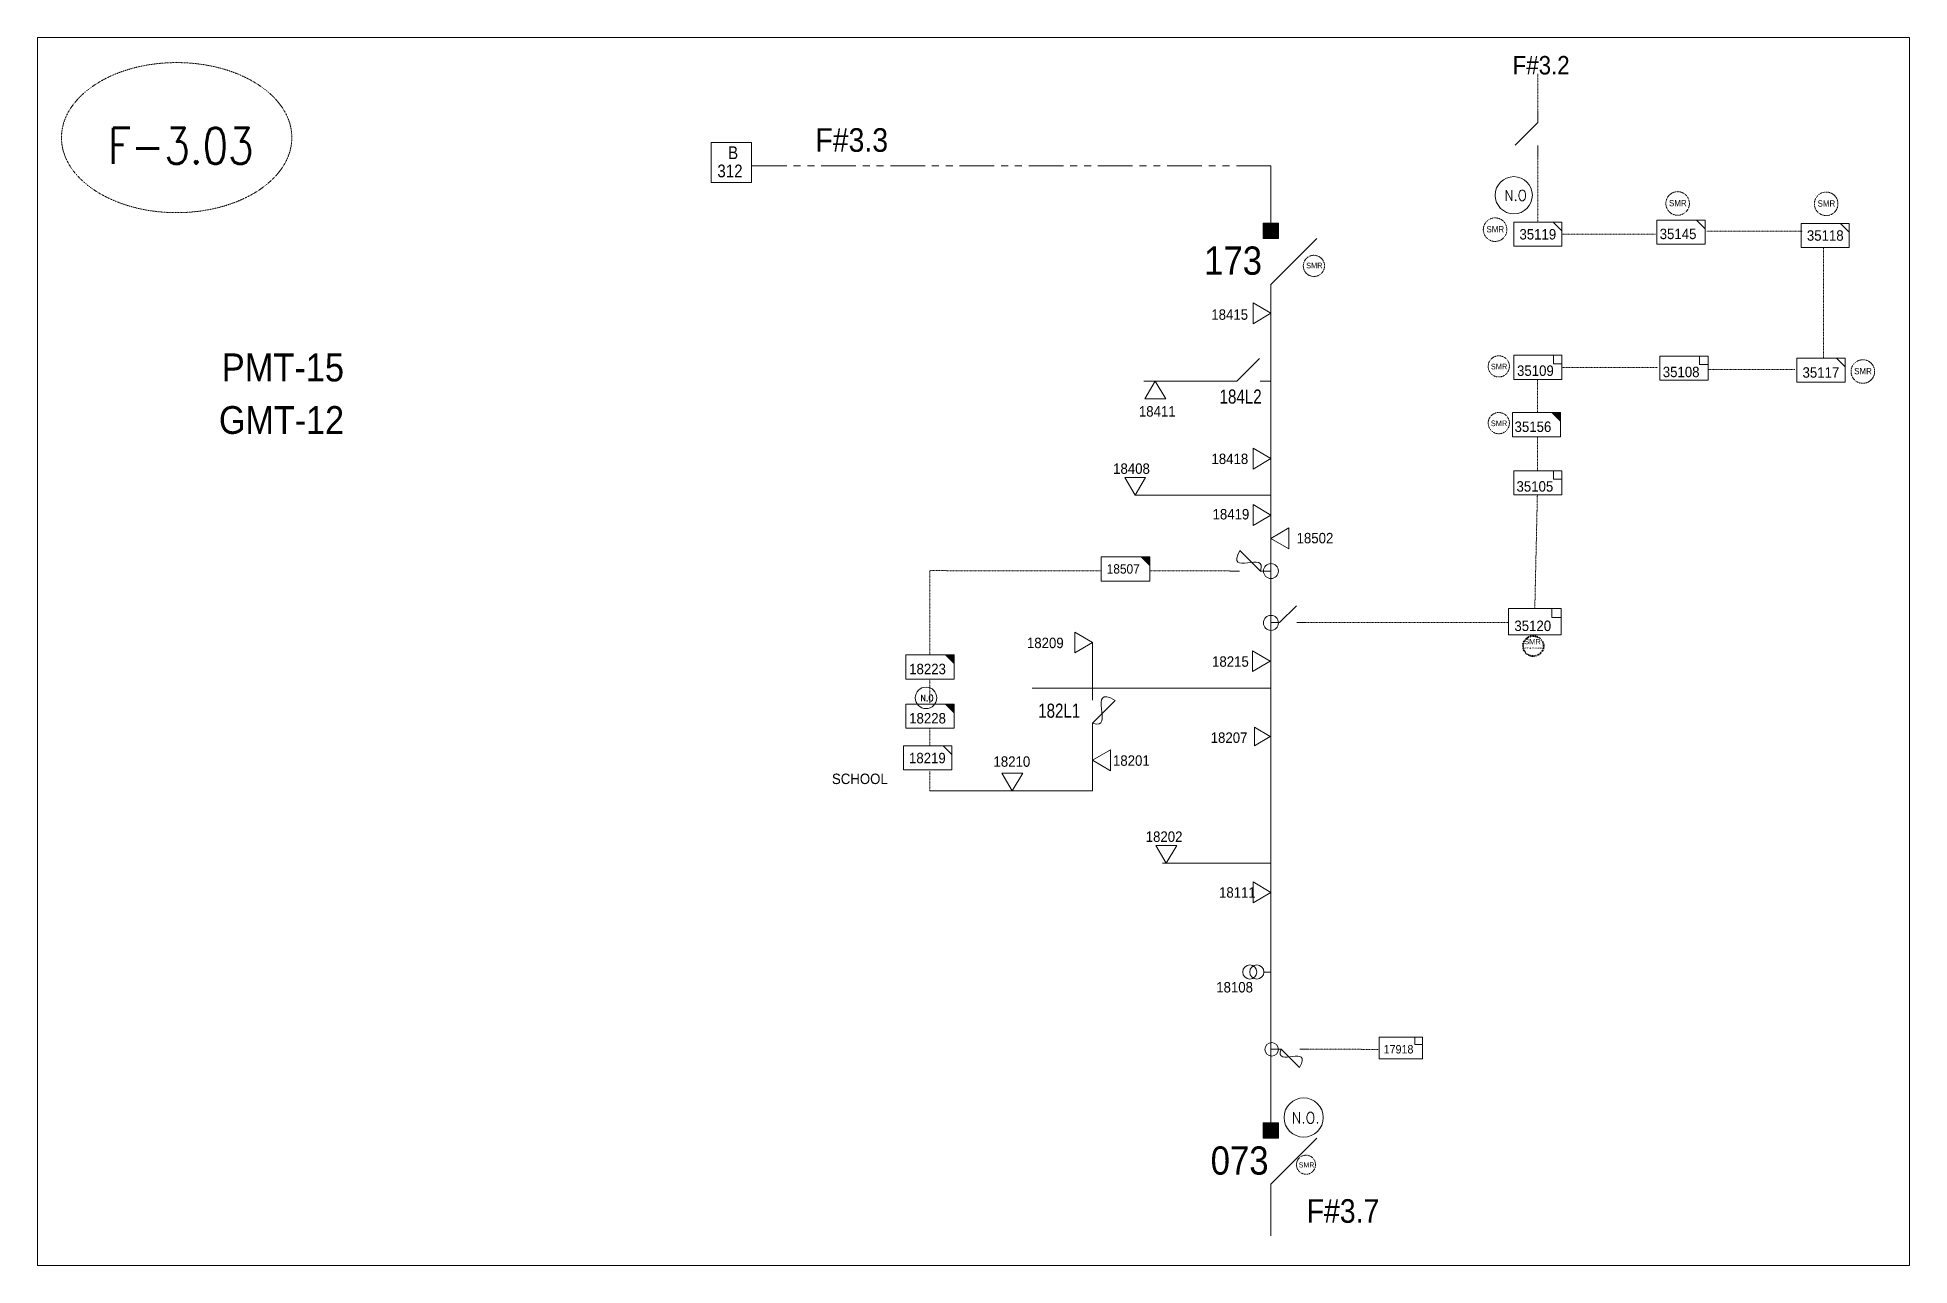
# Model space of a CAD drawing. Header units: metres. Extents: x 65984 to 144644, y -19036 to 23726.
# Drawn here: x 111683 to 112565, y 14176 to 14755 of the extents above; entities that cross this region are included whole.
import ezdxf
from ezdxf.enums import TextEntityAlignment as Align

# ---------------------------------------------------------------- set-up
doc = ezdxf.new("R2010")
doc.units = ezdxf.units.M
doc.header["$MEASUREMENT"] = 0
doc.linetypes.add('( Phantom )', pattern=[2.5, 1.25, -0.25, 0.25, -0.25, 0.25, -0.25])
doc.linetypes.add('DGN Style 3', pattern=[0.013877, 0, -0.013877])
doc.layers.get('0').update_dxf_attribs({"color": 95, "lineweight": 40})
for name, color, linetype, lineweight in [('ABS', 7, 'Continuous', 40), ('ABS NUMBER', 112, 'Continuous', 30), ('d_eos no', 121, 'Continuous', 40), ('d_fco', 5, 'Continuous', 40), ('d_fco text', 95, 'Continuous', 40), ('d_oh branch', 94, 'Continuous', 40), ('d_tf', 1, 'Continuous', 40), ('d_tf no', 6, 'Continuous', 40), ('d_tf_200', 1, 'Continuous', 40), ('d_ug cable', 95, 'Continuous', 40), ('d_ug main line', 95, 'Continuous', 40), ('FDR  1  05', 172, 'Continuous', 40), ('fedr no', 95, 'Continuous', 40), ('GRID STATION 01', 7, 'Continuous', 40), ('O H MAIN FEEDER', 4, 'Continuous', 100), ('SW N O', 114, 'Continuous', 30)]:
    doc.layers.add(name, color=color, linetype=linetype, lineweight=lineweight)
doc.styles.add('NASKHF', font='naskhf.shx', dxfattribs={"height": 8})
doc.styles.get("Standard").update_dxf_attribs({"font": 'txt.shx'})
doc.styles.add('Style-Arial', font='arial.ttf')
doc.styles.add('Style-ENGINEERING', font='ENGINEERING.shx')
doc.styles.add('Style-msdefault', font='msdefault.shx')
doc.styles.add('Style-STANDARD', font='STANDARD.shx')

msp = doc.modelspace()

# ---------------------------------------------------------------- texts
at = {"layer": 'ABS NUMBER', "color": 2, "lineweight": 13, "style": 'Style-Arial', "width": 0.88}
for s, p in [('173', (112259.91, 14656.75)), ('073', (112262.99, 14232.64))]:
    msp.add_text(s, height=13.31, rotation=360, dxfattribs=at).set_placement(p, align=Align.TOP_RIGHT)
at = {"layer": 'd_eos no', "color": 7, "linetype": 'Continuous', "lineweight": 13, "style": 'Style-Arial', "width": 0.88}
msp.add_text('PMT-15', height=13.183, dxfattribs=at).set_placement((111769.52, 14606.35), align=Align.TOP_LEFT)
at = {"layer": 'd_eos no', "color": 7, "linetype": 'Continuous', "lineweight": 13, "insert": (111768.16, 14581.53), "char_height": 13.088, "attachment_point": 1, "style": 'NASKHF'}
msp.add_mtext('\\fArial|b0|i0|c178178|p39;\\H1x;\\W0.88;GMT-12\\P', dxfattribs=at)
at = {"layer": 'd_fco text', "color": 22, "linetype": 'Continuous', "lineweight": 13, "style": 'Style-msdefault', "width": 0.8}
msp.add_text('184L2', height=6.655, dxfattribs=at).set_placement((112259.71, 14589.35), align=Align.TOP_RIGHT)
at = {"layer": 'd_fco text', "color": 7, "linetype": 'Continuous', "lineweight": 13, "style": 'Style-msdefault', "width": 0.8}
msp.add_text('182L1', height=6.655, dxfattribs=at).set_placement((112154.39, 14434.67))
at = {"layer": 'd_tf no', "color": 1, "linetype": 'Continuous', "lineweight": 40, "style": 'Style-msdefault', "width": 0.945946}
for height, p in [(2.96, (112451.76, 14678.69)), (2.96, (112521.79, 14678.51)), (2.96, (112365.71, 14666.35)), (2.664, (112280.7, 14649.11)), (2.664, (112367.78, 14601.5)), (2.96, (112539.06, 14599.48)), (2.664, (112367.78, 14574.74)), (2.398, (112277.25, 14225.12))]:
    msp.add_text('SMR', height=height, dxfattribs=at).set_placement(p, align=Align.TOP_LEFT)
at = {"layer": 'd_tf no', "color": 120, "linetype": 'Continuous', "lineweight": 13, "style": 'Style-msdefault', "width": 0.945946}
msp.add_text('35119', height=4.925, dxfattribs=at).set_placement((112381.25, 14664.97), align=Align.TOP_LEFT)
at = {"layer": 'd_tf no', "color": 2, "linetype": 'Continuous', "lineweight": 13, "style": 'Style-msdefault', "width": 0.945946}
for s, p in [('35145', (112447.37, 14665.14)), ('35118', (112516.76, 14664.39)), ('35117', (112514.7, 14599.84)), ('35156', (112378.95, 14574.27))]:
    msp.add_text(s, height=4.925, dxfattribs=at).set_placement(p, align=Align.TOP_LEFT)
at = {"layer": 'd_tf no', "color": 22, "linetype": 'Continuous', "lineweight": 13, "style": 'Style-msdefault', "width": 0.945946}
for s, height, p in [('18415', 4.925, (112236, 14627.13)), ('35108', 4.925, (112448.82, 14600.09)), ('18411', 4.925, (112201.85, 14581.5)), ('18408', 4.925, (112189.71, 14554.52)), ('18418', 4.925, (112236.07, 14559.14)), ('35105', 4.925, (112379.87, 14546.15)), ('18419', 4.925, (112236.58, 14533.04)), ('18507', 4.432, (112186.68, 14507.01)), ('18209', 4.925, (112149.07, 14472.39)), ('18223', 4.925, (112093.56, 14460.1)), ('18215', 4.925, (112236.35, 14463.61)), ('18228', 4.925, (112093.56, 14436.88)), ('18207', 4.925, (112235.7, 14427.75)), ('18219', 4.925, (112093.48, 14418.13)), ('18210', 4.925, (112133.31, 14416.48)), ('18201', 4.925, (112189.64, 14416.95)), ('18202', 4.925, (112205.07, 14381.07)), ('18111', 4.925, (112239.63, 14354.78)), ('18108', 4.925, (112238.31, 14310.11)), ('17918', 3.989, (112317.24, 14280.42))]:
    msp.add_text(s, height=height, dxfattribs=at).set_placement(p, align=Align.TOP_LEFT)
at = {"layer": 'd_tf no', "color": 111, "linetype": 'Continuous', "lineweight": 13, "style": 'Style-msdefault', "width": 0.945946}
msp.add_text('35109', height=4.925, dxfattribs=at).set_placement((112380.12, 14600.69), align=Align.TOP_LEFT)
at = {"layer": 'd_tf no', "color": 22, "linetype": 'Continuous', "lineweight": 13, "style": 'Style-msdefault', "width": 0.945946}
msp.add_text('18502', height=4.925, dxfattribs=at).set_placement((112293.52, 14521.78), align=Align.TOP_RIGHT)
at = {"layer": 'd_tf no', "color": 121, "linetype": 'Continuous', "lineweight": 13, "style": 'Style-msdefault', "width": 0.945946}
msp.add_text('35120', height=4.925, dxfattribs=at).set_placement((112378.87, 14480.45), align=Align.TOP_LEFT)
at = {"layer": 'd_tf no', "color": 7, "linetype": 'Continuous', "lineweight": 13, "style": 'Style-msdefault', "width": 0.945946}
msp.add_text('SCHOOL', height=4.925, dxfattribs=at).set_placement((112057.16, 14408.33), align=Align.TOP_LEFT)
at = {"layer": 'fedr no', "color": 6, "linetype": 'Continuous', "lineweight": 13, "style": 'Style-STANDARD', "width": 0.909091}
msp.add_text('F-3.03', height=16.944, dxfattribs=at).set_placement((111750.26, 14704.18), align=Align.MIDDLE_CENTER)
at = {"layer": 'GRID STATION 01', "color": 55, "linetype": 'Continuous', "lineweight": 13, "style": 'Style-msdefault', "width": 0.9}
for s, height, p in [('F#3.2', 8.72, (112378.06, 14746.54)), ('F#3.7', 11.135, (112280.94, 14207.77))]:
    msp.add_text(s, height=height, rotation=360, dxfattribs=at).set_placement(p, align=Align.TOP_LEFT)
at = {"layer": 'GRID STATION 01', "linetype": 'Continuous', "lineweight": 13, "style": 'Style-msdefault', "width": 0.9}
msp.add_text('F#3.3', height=11.135, rotation=360, dxfattribs=at).set_placement((112049.35, 14712.5), align=Align.TOP_LEFT)
at = {"layer": 'GRID STATION 01', "linetype": 'Continuous', "lineweight": 13, "style": 'Style-msdefault', "width": 0.888889}
for s, height, p in [('B', 5.99, (112008.2, 14703.94)), ('312', 5.989, (112003.14, 14695.36))]:
    msp.add_text(s, height=height, dxfattribs=at).set_placement(p, align=Align.TOP_LEFT)

# ---------------------------------------------------------------- blocks, each defined once
blk = doc.blocks.new('*U1094')
at = {"layer": 'd_fco', "color": 22, "linetype": 'Continuous', "lineweight": 13}
blk.add_line((-4.25, -4), (-8.12, -4), dxfattribs=at)
at = {"layer": 'd_fco', "color": 22, "linetype": 'Continuous', "lineweight": 13, "extrusion": (0, 0, -1), "flags": 128}
blk.add_lwpolyline([(-8.09, -4), (-3.93, -4), (4.1, 4.03)], dxfattribs=at)
blk = doc.blocks.new('ABS2_1_1')
at = {"color": 0, "linetype": 'ByBlock', "lineweight": -2, "ltscale": 500}
for q in [(-29900, 43500), (0, 0)]:
    blk.add_line((0, 13600), q, dxfattribs=at)
at = {"color": 0, "linetype": 'ByBlock', "lineweight": -2, "ltscale": 500, "flags": 128}
for points in [[(5000, 43600), (-5000, 43600), (-5000, 53600), (5000, 53600)], [(3791, 49653), (3791, 49653), (3791, 49653)]]:
    blk.add_lwpolyline(points, close=True, dxfattribs=at)
at = {"color": 0, "linetype": 'ByBlock', "lineweight": -2, "ltscale": 500}
for points in [[(5000, 43600), (-5000, 43600), (5000, 53600), (-5000, 53600)], [(3791, 49653), (3791, 49653), (3791, 49653)]]:
    blk.add_solid(points, dxfattribs=at)
blk = doc.blocks.new('*U1095')
at = {"layer": 'd_fco', "color": 7, "linetype": 'Continuous', "lineweight": 13}
blk.add_line((-4.25, -4), (-8.12, -4), dxfattribs=at)
at = {"layer": 'd_fco', "color": 7, "linetype": 'Continuous', "lineweight": 13, "extrusion": (0, 0, -1), "flags": 128}
blk.add_lwpolyline([(-8.09, -4), (-3.93, -4), (4.1, 4.03)], dxfattribs=at)
blk = doc.blocks.new('TF_8')
at = {"color": 0, "linetype": 'ByBlock', "lineweight": -2}
blk.add_line((6.3, 4.95), (9.9, 1.35), dxfattribs=at)
blk.add_3dface([(-10.1, 4.95), (9.9, 4.95), (9.9, -5.05), (-10.1, -5.05)], dxfattribs=at)
blk = doc.blocks.new('*U1012')
at = {"layer": 'd_fco', "color": 7, "linetype": 'Continuous', "lineweight": 13}
blk.add_line((-4.6, 4.21), (-10.13, 4.21), dxfattribs=at)
at = {"layer": 'd_fco', "color": 7, "linetype": 'Continuous', "lineweight": 13, "flags": 128}
blk.add_lwpolyline([(13.02, 4.21), (7.07, 4.21), (-4.4, -7.26)], dxfattribs=at)
at = {"layer": 'd_fco', "color": 7, "linetype": 'Continuous', "lineweight": 13}
blk.add_open_spline([(-4.4, -7.26), (-13, 7.69), (11.58, -7.67), (7.07, 4.21)], degree=3, dxfattribs=at)
blk = doc.blocks.new('exist.us-1000kva')
at = {"color": 0, "linetype": 'ByBlock', "lineweight": -2, "flags": 128}
blk.add_lwpolyline([(40, 12.9), (32.8, 20), (40, 20)], close=True, dxfattribs=at)
at = {"color": 0, "linetype": 'ByBlock', "lineweight": -2, "extrusion": (0, 0, -1)}
blk.add_solid([(-40, 12.9), (-32.8, 20), (-40, 20)], dxfattribs=at)
at = {"color": 0, "linetype": 'ByBlock', "lineweight": -2, "xscale": 2, "yscale": 2}
blk.add_blockref('TF_8', (20.2, 10.1), dxfattribs=at)
blk = doc.blocks.new('TF3')
at = {"color": 0, "linetype": 'ByBlock', "lineweight": -2}
for p, q in [((11.3, 9), (18.3, 9)), ((18.3, 9), (18.3, 2))]:
    blk.add_line(p, q, dxfattribs=at)
at = {"color": 0, "linetype": 'ByBlock', "lineweight": -2, "flags": 128}
blk.add_lwpolyline([(18.3, 2), (11.3, 2), (11.3, 9)], dxfattribs=at)
at = {"color": 0, "linetype": 'ByBlock', "lineweight": -2}
blk.add_3dface([(-21.7, 9), (18.3, 9), (18.3, -11), (-21.7, -11)], dxfattribs=at)
blk = doc.blocks.new('TFU_104')
at = {"layer": 'd_tf_200', "color": 22, "linetype": 'Continuous', "lineweight": 13}
blk.add_line((0, 10), (0, 0), dxfattribs=at)
at = {"layer": 'd_tf_200', "color": 22, "linetype": 'Continuous', "lineweight": 13, "extrusion": (0, 0, -1)}
for centre in [(0, 30), (0, 20)]:
    blk.add_circle(centre, 10, dxfattribs=at)
blk = doc.blocks.new('*U1097')
at = {"layer": 'd_fco', "color": 214, "linetype": 'Continuous', "lineweight": 13}
blk.add_line((4.02, -4.23), (4.02, -8.1), dxfattribs=at)
at = {"layer": 'd_fco', "color": 214, "linetype": 'Continuous', "lineweight": 13, "flags": 128}
blk.add_lwpolyline([(4.01, 8.11), (4.01, 3.95), (-4.01, -4.09)], dxfattribs=at)
blk = doc.blocks.new('*U1463')
at = {"layer": 'SW N O', "color": 3, "lineweight": 13, "ltscale": 0.426762}
blk.add_circle((0, 0), 16.8, dxfattribs=at)
at = {"layer": 'SW N O', "color": 3, "lineweight": 13, "style": 'Style-STANDARD'}
blk.add_text('N.O.', height=9.6, dxfattribs=at).set_placement((1.7, -0.2), align=Align.MIDDLE_CENTER)
blk = doc.blocks.new('TRA1_849')
at = {"layer": 'd_tf', "color": 22, "linetype": 'Continuous', "lineweight": 13, "ltscale": 0.000314597, "flags": 128}
blk.add_lwpolyline([(10, -17), (0, 0), (-10, -17)], close=True, dxfattribs=at)
blk = doc.blocks.new('TRA1_848')
at = {"layer": 'd_tf', "color": 22, "linetype": 'Continuous', "lineweight": 13, "ltscale": 0.000314597, "xscale": 1.000046566207833, "yscale": 1.000046566207833, "zscale": 1.000046566207833, "rotation": 180}
blk.add_blockref('TRA1_849', (0, 0), dxfattribs=at)
blk = doc.blocks.new('TRA1_851')
at = {"layer": 'd_tf', "color": 22, "linetype": 'Continuous', "lineweight": 13, "ltscale": 0.000314469, "flags": 128}
blk.add_lwpolyline([(10, -17), (0, 0), (-10, -17)], close=True, dxfattribs=at)
blk = doc.blocks.new('TRA1_850')
at = {"layer": 'd_tf', "color": 22, "linetype": 'Continuous', "lineweight": 13, "ltscale": 0.000314469, "xscale": 1.000046566207834, "yscale": 1.000046566207834, "zscale": 1.000046566207834, "rotation": 180}
blk.add_blockref('TRA1_851', (0, 0), dxfattribs=at)
blk = doc.blocks.new('TRA1_853')
at = {"layer": 'd_tf', "color": 22, "linetype": 'Continuous', "lineweight": 13, "ltscale": 0.000292531, "extrusion": (0, 0, -1), "flags": 128}
blk.add_lwpolyline([(-10, -17), (0, 0), (10, -17)], close=True, dxfattribs=at)
blk = doc.blocks.new('TRA1_852')
at = {"layer": 'd_tf', "color": 22, "linetype": 'Continuous', "lineweight": 13, "ltscale": 0.000292531, "xscale": 1.000046566207833, "yscale": 1.000046566207833, "zscale": 1.000046566207833, "rotation": 180}
blk.add_blockref('TRA1_853', (0, 0), dxfattribs=at)
blk = doc.blocks.new('TRA1_855')
at = {"layer": 'd_tf', "color": 22, "linetype": 'Continuous', "lineweight": 13, "ltscale": 0.000314597, "flags": 128}
blk.add_lwpolyline([(10.1, -17), (0.1, 0), (-9.9, -17)], close=True, dxfattribs=at)
blk = doc.blocks.new('TRA1_854')
at = {"layer": 'd_tf', "color": 22, "linetype": 'Continuous', "lineweight": 13, "ltscale": 0.000314597, "xscale": 1.000046566207833, "yscale": 1.000046566207833, "zscale": 1.000046566207833, "rotation": 180}
blk.add_blockref('TRA1_855', (0, 0), dxfattribs=at)
blk = doc.blocks.new('*U3785')
at = {"layer": 'SW N O', "color": 3, "lineweight": 13, "ltscale": 0.426762}
blk.add_circle((0, 0), 16.8, dxfattribs=at)
at = {"layer": 'SW N O', "color": 3, "lineweight": 13, "style": 'Style-STANDARD'}
blk.add_text('N.O', height=9.6, dxfattribs=at).set_placement((1.7, -0.2), align=Align.MIDDLE_CENTER)
blk = doc.blocks.new('*U3832')
at = {"color": 2, "linetype": 'DGN Style 3'}
blk.add_circle((0, 0), 40.1, dxfattribs=at)
at = {"color": 1, "style": 'Style-ENGINEERING', "width": 1.09375}
blk.add_text('SMR', height=20.04, dxfattribs=at).set_placement((29.5, 7.3), align=Align.RIGHT)
at = {"color": 7, "true_color": 0xffffff, "insert": (-35.1, -5.1), "char_height": 5.833, "width": 324.554, "attachment_point": 1}
blk.add_mtext('\\fCalibri|b0|i0|c178178|p39;ACTIVE 27.09.2023\\P', dxfattribs=at)
blk = doc.blocks.new('*U4347')
at = {"layer": 'SW N O', "color": 3, "lineweight": 13, "ltscale": 0.426762}
blk.add_circle((0, 0), 16.8, dxfattribs=at)
at = {"layer": 'SW N O', "color": 3, "lineweight": 13, "style": 'Style-STANDARD'}
blk.add_text('N.O', height=9.6, dxfattribs=at).set_placement((1.7, -0.2), align=Align.MIDDLE_CENTER)

# ---------------------------------------------------------------- linework, layer by layer
at = {"layer": 'd_oh branch', "color": 22, "linetype": 'Continuous', "lineweight": 13}
for p, q in [((112204.18, 14593.33), (112244.88, 14593.33)), ((112200.09, 14539.51), (112264.1, 14539.51)), ((112180.01, 14447.33), (112180.01, 14470.11)), ((112151.49, 14448.67), (112264.15, 14448.67)), ((112212.96, 14366.08), (112264.15, 14366.08))]:
    msp.add_line(p, q, dxfattribs=at)
at = {"layer": 'd_oh branch', "color": 22, "linetype": 'Continuous', "lineweight": 13, "flags": 128}
msp.add_lwpolyline([(112103.34, 14400.21), (112180.01, 14400.21), (112180.01, 14429.6)], dxfattribs=at)
at = {"layer": 'd_ug cable', "color": 5, "linetype": 'DGN Style 3', "lineweight": 13}
msp.add_line((112389.89, 14717.16), (112389.89, 14738.06), dxfattribs=at)
at = {"layer": 'd_ug cable', "color": 22, "linetype": 'DGN Style 3', "lineweight": 13}
for p, q in [((112389.89, 14668.25), (112389.89, 14700.84)), ((112401.25, 14662.57), (112445.45, 14662.57)), ((112103.34, 14464.25), (112103.3, 14503.99)), ((112103.34, 14441.5), (112103.34, 14452.89)), ((112103.34, 14421.44), (112103.34, 14429.67)), ((112103.34, 14400.21), (112103.34, 14409.48))]:
    msp.add_line(p, q, dxfattribs=at)
at = {"layer": 'd_ug cable', "color": 22, "linetype": 'DGN Style 3', "lineweight": 13, "flags": 128}
for points in [[(112469.66, 14663.96), (112514.7, 14663.96)], [(112524.63, 14604.26), (112524.63, 14656.31)], [(112401.29, 14599.8), (112446.33, 14599.8)], [(112470.57, 14598.79), (112511.14, 14598.79)], [(112389.7, 14578.46), (112389.7, 14593.77)], [(112389.7, 14551), (112389.7, 14567.1)], [(112388.5, 14486.21), (112389.7, 14539.64)], [(112103.3, 14503.99), (112184.02, 14503.82)], [(112207.04, 14503.9), (112244.64, 14503.82)], [(112280.05, 14479.56), (112376.11, 14479.56)], [(112281.01, 14278.44), (112314.85, 14278.37)]]:
    msp.add_lwpolyline(points, dxfattribs=at)
at = {"layer": 'd_ug cable', "color": 2, "linetype": 'DGN Style 3', "lineweight": 13}
for centre, radius in [((112455.82, 14677.03), 5.56), ((112525.86, 14676.85), 5.56), ((112369.78, 14664.69), 5.56), ((112284.36, 14647.61), 5), ((112371.52, 14600.25), 5), ((112543.13, 14597.82), 5.56), ((112371.52, 14573.5), 5), ((112280.63, 14224), 4.5)]:
    msp.add_circle(centre, radius, dxfattribs=at)
at = {"layer": 'd_ug main line', "color": 22, "linetype": '( Phantom )', "lineweight": 13, "ltscale": 13.0438, "flags": 128}
msp.add_lwpolyline([(112264.1, 14694.69), (112019.16, 14694.69)], dxfattribs=at)
at = {"layer": 'fedr no', "color": 82, "linetype": 'DGN Style 3', "lineweight": 13, "true_color": 0x1dc70e}
msp.add_ellipse((111748.24, 14708.06), major_axis=(54.3, 0), ratio=0.651175, dxfattribs=at)
at = {"layer": 'GRID STATION 01', "color": 1, "lineweight": 13, "ltscale": 0.379284, "flags": 128}
msp.add_lwpolyline([(112019.16, 14686.93), (112000.27, 14686.93), (112000.27, 14705.82), (112019.16, 14705.82)], close=True, dxfattribs=at)
at = {"layer": 'O H MAIN FEEDER', "color": 140, "linetype": 'Continuous', "lineweight": 13, "flags": 128}
msp.add_lwpolyline([(111682.61, 14755.27), (112565.16, 14755.27), (112565.16, 14176.49), (111682.61, 14176.49)], close=True, dxfattribs=at)
at = {"layer": 'O H MAIN FEEDER', "color": 22, "lineweight": 13, "ltscale": 0.000344463, "flags": 128}
for points in [[(112264.1, 14694.69), (112264.1, 14665.75)], [(112264.1, 14633.11), (112264.1, 14345.92)], [(112264.1, 14345.92), (112264.1, 14241.09)], [(112264.1, 14209.95), (112264.1, 14190.54)]]:
    msp.add_lwpolyline(points, dxfattribs=at)
at = {"layer": 'O H MAIN FEEDER', "color": 22, "lineweight": 13, "ltscale": 0.649935}
for centre in [(112264.1, 14503.78), (112264.1, 14479.38)]:
    msp.add_circle(centre, 3.53, dxfattribs=at)
at = {"layer": 'O H MAIN FEEDER', "color": 22, "lineweight": 13, "ltscale": 0.584941}
msp.add_circle((112264.46, 14278.37), 3.18, dxfattribs=at)

# ---------------------------------------------------------------- block references
at = {"color": 1, "xscale": 0.12, "yscale": 0.12, "zscale": 0.12}
msp.add_blockref('*U3832', (112387.78, 14468.44), dxfattribs=at)
at = {"layer": 'ABS', "color": 2, "linetype": 'Continuous', "lineweight": 13, "ltscale": 1.081947, "xscale": 0.0007249055221413183, "yscale": -0.0007249055221413188, "zscale": 0.0004800555727897675, "rotation": 180.0000071991901}
for p in [(112264.1, 14628.91), (112264.1, 14204.91)]:
    msp.add_blockref('ABS2_1_1', p, dxfattribs=at)
at = {"layer": 'd_fco', "color": 214, "linetype": 'Continuous', "lineweight": 13, "xscale": 1.331, "yscale": 1.331, "zscale": 1.331}
msp.add_blockref('*U1097', (112384.56, 14709.9), dxfattribs=at)
at = {"layer": 'd_fco', "color": 22, "linetype": 'Continuous', "lineweight": 13, "extrusion": (0, 0, -1), "xscale": 1.331, "yscale": 1.331, "zscale": 1.331, "rotation": 1.528550909005871e-09}
msp.add_blockref('*U1094', (-112253.3, 14598.66), dxfattribs=at)
at = {"layer": 'd_fco', "color": 7, "linetype": 'Continuous', "lineweight": 13, "extrusion": (0, 0, -1)}
for name, p, xscale, yscale, zscale, rotation in [('*U1012', (-112253.18, 14507.34), 0.8385300000000002, 0.8385300000000002, 0.8385300000000002, 180.0000000006001), ('*U1095', (-112272.06, 14483.5), 0.9841521825242917, 0.9841521825242917, 0.9841521825242917, 1.528536876050743e-09), ('*U1012', (-112183.93, 14438.72), 0.9317000000000002, 0.9317000000000002, 0.9317000000000002, 270.0000000006001), ('*U1012', (-112274.2, 14275.27), 0.7546770000000003, 0.7546770000000003, 0.7546770000000003, 6.000745967311222e-10)]:
    msp.add_blockref(name, p, dxfattribs=dict(at, xscale=xscale, yscale=yscale, zscale=zscale, rotation=rotation))
at = {"layer": 'd_tf', "color": 22, "linetype": 'Continuous', "lineweight": 13, "ltscale": 0.000314597, "xscale": 0.4924700000000001, "yscale": 0.4924700000000001, "zscale": 0.4924700000000001}
for name, p, rotation in [('TRA1_848', (112264.1, 14625.25), 89.99999999999993), ('TRA1_848', (112209.6, 14593.32), 179.9999999999999), ('TRA1_848', (112264.1, 14519.21), 270), ('TRA1_848', (112179.99, 14470.11), 89.99999999999993), ('TRA1_848', (112180.02, 14414.64), 269.9999999999999), ('TRA1_854', (112142.22, 14400.21), 359.9999999999999)]:
    msp.add_blockref(name, p, dxfattribs=dict(at, rotation=rotation))
at = {"layer": 'd_tf', "color": 22, "linetype": 'Continuous', "lineweight": 13, "ltscale": 0.000314597, "extrusion": (0, 0, -1), "xscale": 0.4924700000000001, "yscale": 0.4924700000000001, "zscale": 0.4924700000000001}
for name, p, rotation in [('TRA1_848', (-112264.1, 14556.76), 270), ('TRA1_848', (-112264.1, 14530.19), 270), ('TRA1_848', (-112263.78, 14461.33), 269.9999999999999), ('TRA1_854', (-112264.1, 14352.28), 269.9999999999999)]:
    msp.add_blockref(name, p, dxfattribs=dict(at, rotation=rotation))
at = {"layer": 'd_tf', "color": 22, "linetype": 'Continuous', "lineweight": 13, "ltscale": 0.000314469, "xscale": 0.4924700000000001, "yscale": 0.4924700000000001, "zscale": 0.4924700000000001, "rotation": 359.9999999999999}
msp.add_blockref('TRA1_850', (112200.09, 14539.5), dxfattribs=at)
at = {"layer": 'd_tf', "color": 22, "linetype": 'Continuous', "lineweight": 13, "ltscale": 0.000292531, "extrusion": (0, 0, -1), "xscale": 0.4406580429230447, "yscale": 0.4406580429230447, "zscale": 0.4406580429230447, "rotation": 269.9999999999999}
msp.add_blockref('TRA1_852', (-112263.78, 14425.82), dxfattribs=at)
at = {"layer": 'd_tf', "color": 22, "linetype": 'Continuous', "lineweight": 13, "ltscale": 0.000314597, "extrusion": (0, 0, -1), "xscale": 0.4924700000000001, "yscale": 0.4924700000000001, "zscale": 0.4924700000000001}
msp.add_blockref('TRA1_854', (-112214.74, 14366.08), dxfattribs=at)
at = {"layer": 'd_tf_200', "color": 22, "linetype": 'Continuous', "lineweight": 13, "extrusion": (0, 0, -1), "xscale": 0.3327500000000001, "yscale": 0.3327500000000001, "zscale": 0.3327500000000001, "rotation": 269.9999999999999}
msp.add_blockref('TFU_104', (-112264.11, 14314.83), dxfattribs=at)
at = {"layer": 'FDR  1  05', "color": 2, "linetype": 'Continuous', "lineweight": 13, "rotation": 359.9999999999999}
for name, p, xscale, yscale, zscale in [('TF_8', (112390.01, 14662.62), 1.136041153839793, 1.136041153839793, 0.5680205769198965), ('TF_8', (112457.56, 14663.53), 1.136041153839793, 1.136041153839793, 0.5680205769198965), ('TF_8', (112525.52, 14662.04), 1.136041153839793, 1.136041153839793, 0.5680205769198965), ('TF3', (112390.86, 14600.37), 0.5678751636522046, 0.5678751636522046, 0.1731326718451842), ('TF_8', (112523.5, 14598.56), 1.136041153839793, 1.136041153839793, 0.5680205769198965), ('exist.us-1000kva', (112377.93, 14567.1), 0.5680205769198965, 0.5680205769198965, 0.5680205769198965), ('TF3', (112389.55, 14480.62), 0.6204471749949922, 0.6204471749949922, 0.1731326718451842)]:
    msp.add_blockref(name, p, dxfattribs=dict(at, xscale=xscale, yscale=yscale, zscale=zscale))
at = {"layer": 'FDR  1  05', "color": 22, "linetype": 'Continuous', "lineweight": 13, "rotation": 359.9999999999999}
for name, p, xscale, yscale, zscale in [('TF3', (112459.75, 14600.02), 0.5678751636522046, 0.5678751636522046, 0.1731326718451842), ('TF3', (112390.86, 14545.89), 0.5678751636522046, 0.5678751636522046, 0.1731326718451842), ('exist.us-1000kva', (112184.02, 14499.01), 0.5754206459492882, 0.5754206459492882, 0.5112185192279068), ('exist.us-1000kva', (112091.98, 14452.89), 0.5680205769198965, 0.5680205769198965, 0.5680205769198965), ('exist.us-1000kva', (112091.98, 14429.67), 0.5680205769198965, 0.5680205769198965, 0.5680205769198965), ('TF_8', (112102.43, 14415.81), 1.136041153839793, 1.136041153839793, 0.5680205769198965), ('TF3', (112326.17, 14279.59), 0.5110876472869842, 0.5110876472869842, 0.1558194046606657)]:
    msp.add_blockref(name, p, dxfattribs=dict(at, xscale=xscale, yscale=yscale, zscale=zscale))
at = {"layer": 'SW N O', "color": 3, "lineweight": 13}
for name, p, xscale, yscale, zscale in [('*U3785', (112378.58, 14680.91), 0.5215689355570392, 0.5215689355570392, 0.5215689355570392), ('*U4347', (112101.5, 14444.03), 0.3006577373901995, 0.3006577373901995, 0.3006577373901995), ('*U1463', (112279.54, 14246.24), 0.5505130364808631, 0.5505130364808631, 0.5505130364808631)]:
    msp.add_blockref(name, p, dxfattribs=dict(at, xscale=xscale, yscale=yscale, zscale=zscale))

msp.set_redraw_order([(e.dxf.handle, doc.entitydb.next_handle()) for e in msp.query("TEXT MTEXT ATTDEF DIMENSION ARC_DIMENSION")])  # texts and dimensions are drawn at this point

doc.saveas('drawing.dxf')
